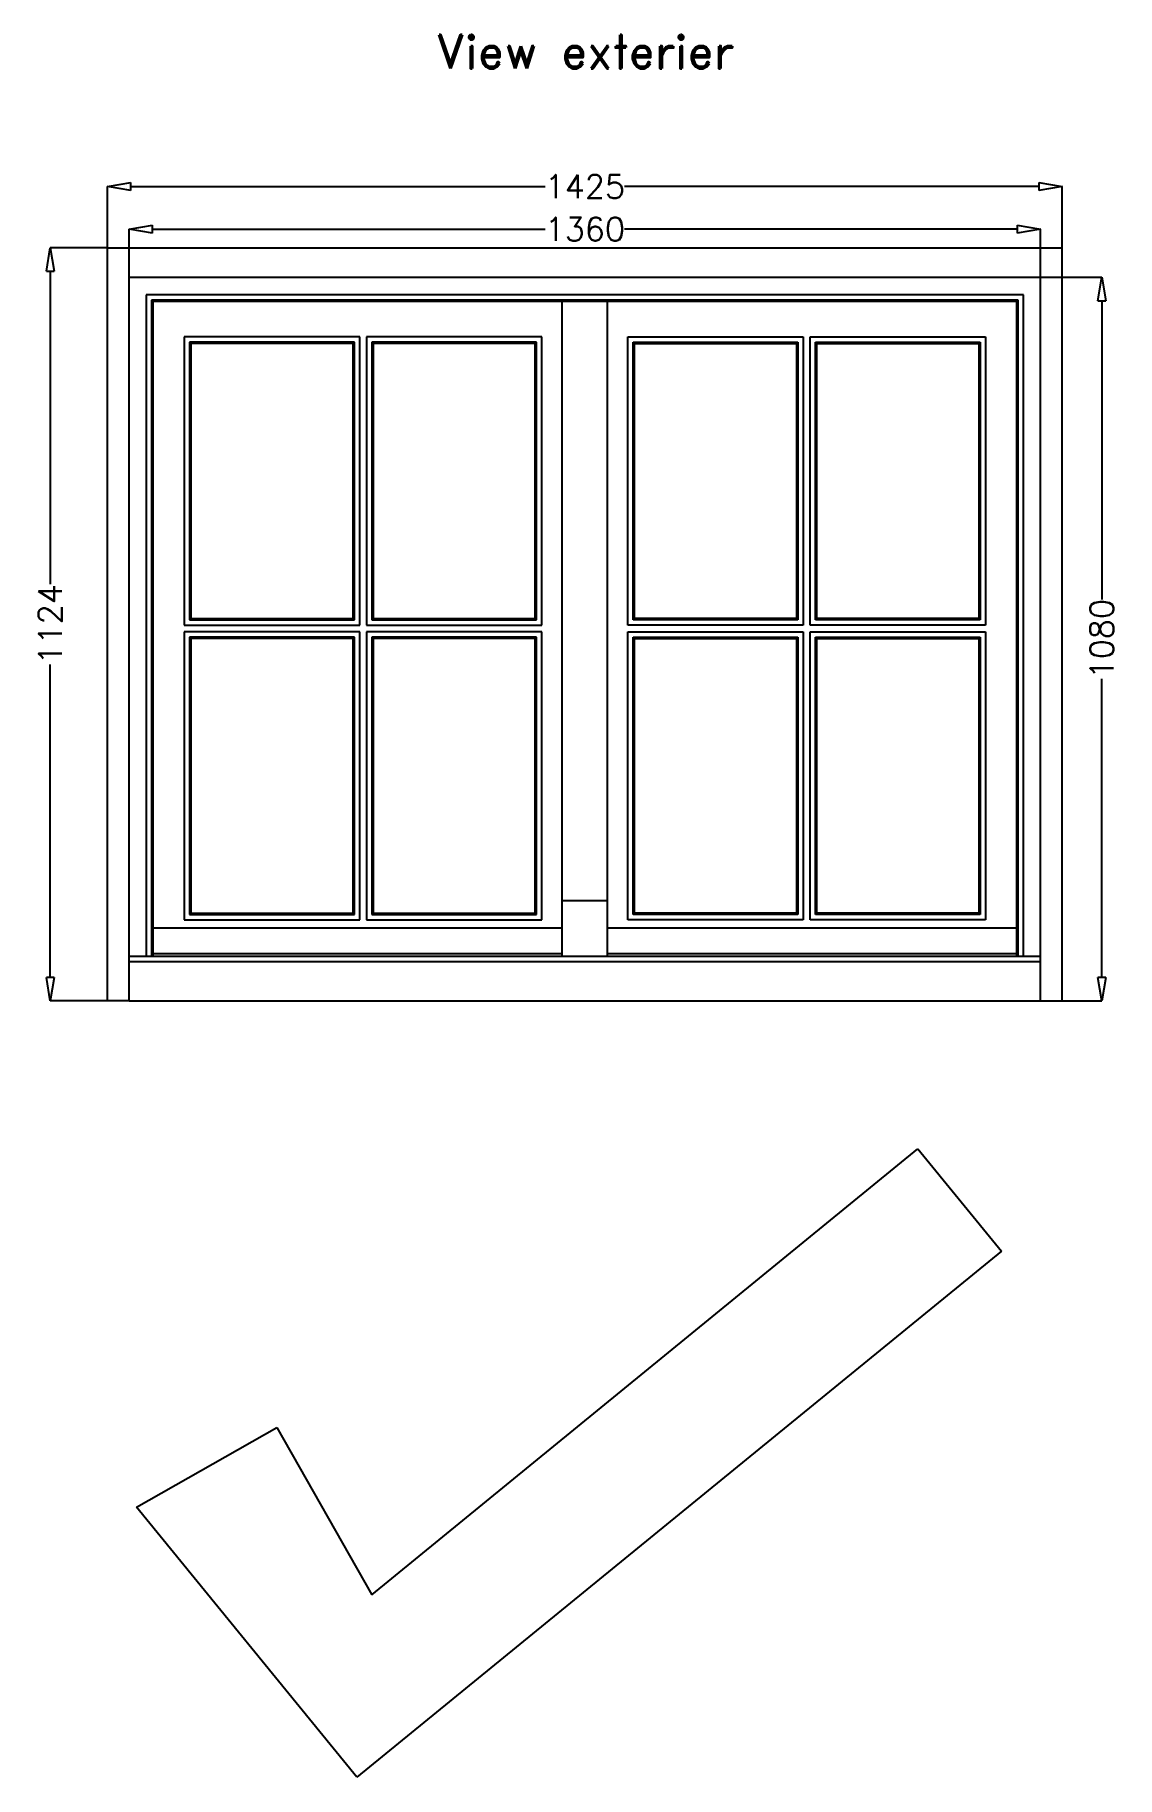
# Model space of a CAD drawing. Header units: millimetres. Extents: x 2806 to 10642, y -276 to 6064.
# Drawn here: x 3235 to 4851, y -276 to 2324 of the extents above; entities that cross this region are included whole.
import ezdxf
from ezdxf.enums import TextEntityAlignment as Align

# ---------------------------------------------------------------- set-up
doc = ezdxf.new("R2010")
doc.units = ezdxf.units.MM
doc.layers.get('0').update_dxf_attribs({"color": 250})
for name, color, linetype in [('dim', 7, 'Continuous'), ('txt', 189, 'Continuous'), ('wall', 5, 'Continuous')]:
    doc.layers.add(name, color=color, linetype=linetype)
doc.styles.add('ROMAND', font='romand.shx')
doc.styles.add('romans', font='romans.shx')
doc.dimstyles.new('ECH1-1 objet', dxfattribs={"dimtxt": 35, "dimasz": 35, "dimexe": 0.18, "dimexo": 0, "dimgap": 0.09, "dimtad": 0, "dimdec": 8, "dimdsep": 46, "dimtxsty": 'romans', "dimblk1": 'CLOSEDBLANK', "dimblk2": 'CLOSEDBLANK', "dimsah": 1, "dimcen": 1, "dimclrd": 9, "dimclre": 9, "dimclrt": 6, "dimadec": 0, "dimazin": 0, "dimtfac": 1, "dimtdec": 8, "dimtofl": 0, "dimtmove": 0, "dimatfit": 3, "dimldrblk": 'CLOSEDBLANK', "dimfxl": 1, "dimtolj": 1, "dimtzin": 0, "dimarcsym": 0})

msp = doc.modelspace()

# ---------------------------------------------------------------- texts
at = {"layer": 'txt', "style": 'ROMAND'}
msp.add_text('View exterier', height=50, dxfattribs=at).set_placement((4056.28495735, 2274.06973329), align=Align.CENTER)

# ---------------------------------------------------------------- blocks, each defined once
blk = doc.blocks.new('_ClosedBlank')
at = {"color": 0, "linetype": 'ByBlock', "lineweight": -2}
for p, q in [((-1, 0.167), (0, 0)), ((-1, 0.167), (-1, -0.167)), ((0, 0), (-1, -0.167))]:
    blk.add_line(p, q, dxfattribs=at)
blk = doc.blocks.new('*D31')
at = {"layer": 'Defpoints', "color": 0, "transparency": 16777216}
for p in [(4768.8, 2097.8), (3343.8, 2006.3), (4768.8, 2006.3)]:
    blk.add_point(p, dxfattribs=at)
at = {"layer": 'dim', "color": 9, "lineweight": -2, "transparency": 16777216}
for p, q in [((3343.8, 2006.3), (3343.8, 2098)), ((3378.8, 2097.8), (3997, 2097.8)), ((4733.8, 2097.8), (4115.5, 2097.8)), ((4768.8, 2006.3), (4768.8, 2098))]:
    blk.add_line(p, q, dxfattribs=at)
at = {"layer": 'dim', "color": 9, "lineweight": -2, "transparency": 16777216, "xscale": 35, "yscale": 35, "zscale": 35, "rotation": 180}
blk.add_blockref('_ClosedBlank', (3343.8, 2097.8), dxfattribs=at)
at = {"layer": 'dim', "color": 9, "lineweight": -2, "transparency": 16777216, "xscale": 35, "yscale": 35, "zscale": 35}
blk.add_blockref('_ClosedBlank', (4768.8, 2097.8), dxfattribs=at)
at = {"layer": 'dim', "color": 6, "transparency": 16777216, "insert": (4056.3, 2097.8), "char_height": 35, "attachment_point": 5, "style": 'romans'}
blk.add_mtext('\\A1;1425', dxfattribs=at)
blk = doc.blocks.new('*D32')
at = {"layer": 'Defpoints', "color": 0, "transparency": 16777216}
for p in [(3343.8, 2006.3), (3258.5, 882.3), (3343.8, 882.3)]:
    blk.add_point(p, dxfattribs=at)
at = {"layer": 'dim', "color": 9, "lineweight": -2, "transparency": 16777216}
for p, q in [((3343.8, 2006.3), (3258.3, 2006.3)), ((3258.5, 1971.3), (3258.5, 1504.4)), ((3258.5, 917.3), (3258.5, 1384.2)), ((3343.8, 882.3), (3258.3, 882.3))]:
    blk.add_line(p, q, dxfattribs=at)
at = {"layer": 'dim', "color": 9, "lineweight": -2, "transparency": 16777216, "xscale": 35, "yscale": 35, "zscale": 35}
for p, rotation in [((3258.5, 2006.3), 90), ((3258.5, 882.3), 270)]:
    blk.add_blockref('_ClosedBlank', p, dxfattribs=dict(at, rotation=rotation))
at = {"layer": 'dim', "color": 6, "transparency": 16777216, "insert": (3258.5, 1444.3), "char_height": 35, "attachment_point": 5, "rotation": 90, "style": 'romans'}
blk.add_mtext('\\A1;1124', dxfattribs=at)
blk = doc.blocks.new('*D33')
at = {"layer": 'Defpoints', "color": 0, "transparency": 16777216}
for p in [(4736.3, 1962.3), (4827.7, 1962.3), (4736.3, 882.3)]:
    blk.add_point(p, dxfattribs=at)
at = {"layer": 'dim', "color": 9, "lineweight": -2, "transparency": 16777216}
for p, q in [((4736.3, 1962.3), (4827.8, 1962.3)), ((4827.7, 1927.3), (4827.7, 1481.6)), ((4827.7, 917.3), (4827.7, 1363)), ((4736.3, 882.3), (4827.8, 882.3))]:
    blk.add_line(p, q, dxfattribs=at)
at = {"layer": 'dim', "color": 9, "lineweight": -2, "transparency": 16777216, "xscale": 35, "yscale": 35, "zscale": 35}
for p, rotation in [((4827.7, 1962.3), 90), ((4827.7, 882.3), 270)]:
    blk.add_blockref('_ClosedBlank', p, dxfattribs=dict(at, rotation=rotation))
at = {"layer": 'dim', "color": 6, "transparency": 16777216, "insert": (4827.7, 1422.3), "char_height": 35, "attachment_point": 5, "rotation": 90, "style": 'romans'}
blk.add_mtext('\\A1;1080', dxfattribs=at)
blk = doc.blocks.new('*D34')
at = {"layer": 'Defpoints', "color": 0, "transparency": 16777216}
for p in [(3376.3, 2034), (3376.3, 1962.3), (4736.3, 1962.3)]:
    blk.add_point(p, dxfattribs=at)
at = {"layer": 'dim', "color": 9, "lineweight": -2, "transparency": 16777216}
for p, q in [((3376.3, 1962.3), (3376.3, 2034.1)), ((3411.3, 2034), (3997, 2034)), ((4701.3, 2034), (4115.5, 2034)), ((4736.3, 1962.3), (4736.3, 2034.1))]:
    blk.add_line(p, q, dxfattribs=at)
at = {"layer": 'dim', "color": 9, "lineweight": -2, "transparency": 16777216, "xscale": 35, "yscale": 35, "zscale": 35, "rotation": 180}
blk.add_blockref('_ClosedBlank', (3376.3, 2034), dxfattribs=at)
at = {"layer": 'dim', "color": 9, "lineweight": -2, "transparency": 16777216, "xscale": 35, "yscale": 35, "zscale": 35}
blk.add_blockref('_ClosedBlank', (4736.3, 2034), dxfattribs=at)
at = {"layer": 'dim', "color": 6, "transparency": 16777216, "insert": (4056.3, 2034), "char_height": 35, "attachment_point": 5, "style": 'romans'}
blk.add_mtext('\\A1;1360', dxfattribs=at)

# ---------------------------------------------------------------- dimensions: what is measured, and where the dimension line sits
at = {"layer": 'dim'}
for base, p1, p2, picture, middle in [((4768.78495735, 2097.7885536927), (3343.78495735, 2006.2948769559), (4768.78495735, 2006.2948769559), '*D31', (4056.28495735, 2097.7885536927)), ((3376.28495735, 2033.9630068118), (4736.28495735, 1962.2948769558), (3376.28495735, 1962.2948769558), '*D34', (4056.28495735, 2033.9630068118))]:
    dim = msp.add_linear_dim(base=base, p1=p1, p2=p2, dimstyle='ECH1-1 objet', dxfattribs=at)
    dim.commit()
    dim.dimension.update_dxf_attribs({"geometry": picture, "text_midpoint": middle})
for base, p1, p2, picture, middle in [((3258.4649257103, 882.2948769559), (3343.78495735, 2006.2948769559), (3343.78495735, 882.2948769559), '*D32', (3258.4649257103, 1444.2948769559)), ((4827.6588912639, 1962.2948769558), (4736.28495735, 882.2948769559), (4736.28495735, 1962.2948769558), '*D33', (4827.6588912639, 1422.2948769559))]:
    dim = msp.add_linear_dim(base=base, p1=p1, p2=p2, angle=90, dimstyle='ECH1-1 objet', dxfattribs=at)
    dim.commit()
    dim.dimension.update_dxf_attribs({"geometry": picture, "text_midpoint": middle})

# ---------------------------------------------------------------- linework, layer by layer
for p, q in [((3343.78495735, 882.29487696), (3343.78495735, 2006.29487696)), ((3343.78495735, 2006.29487696), (4768.78495735, 2006.29487696)), ((4768.78495735, 882.29487696), (4768.78495735, 2006.29487696)), ((4710.78495735, 1936.29487696), (3401.78495735, 1936.29487696)), ((3401.78495735, 1936.29487696), (3401.78495735, 949.29487696)), ((4702.78495735, 1928.29487696), (3409.78495735, 1928.29487696)), ((3409.78495735, 1928.29487696), (3409.78495735, 949.29487696)), ((4700.78495735, 1926.29487696), (3411.78495735, 1926.29487696)), ((3411.78495735, 1926.29487696), (3411.78495735, 949.29487696)), ((4022.28495735, 949.29487696), (4022.28495735, 1926.29487696)), ((4090.28495735, 949.29487696), (4090.28495735, 1926.29487696)), ((4700.78495735, 949.29487696), (4700.78495735, 1926.29487696)), ((4702.78495735, 949.29487696), (4702.78495735, 1928.29487696)), ((4710.78495735, 949.29487696), (4710.78495735, 1936.29487696)), ((3720.28495735, 1873.29487696), (3458.28495735, 1873.29487696)), ((3458.28495735, 1873.29487696), (3458.28495735, 1443.29487696)), ((3720.28495735, 1443.29487696), (3720.28495735, 1873.29487696)), ((3992.28495735, 1873.29487696), (3730.28495735, 1873.29487696)), ((3730.28495735, 1873.29487696), (3730.28495735, 1443.29487696)), ((3992.28495735, 1443.29487696), (3992.28495735, 1873.29487696)), ((4120.28495735, 1443.29487696), (4120.28495735, 1873.29487696)), ((4120.28495735, 1873.29487696), (4382.28495735, 1873.29487696)), ((4382.28495735, 1873.29487696), (4382.28495735, 1443.29487696)), ((4392.28495735, 1443.29487696), (4392.28495735, 1873.29487696)), ((4392.28495735, 1873.29487696), (4654.28495735, 1873.29487696)), ((4654.28495735, 1873.29487696), (4654.28495735, 1443.29487696)), ((3712.28495735, 1865.29487696), (3466.28495735, 1865.29487696)), ((3466.28495735, 1865.29487696), (3466.28495735, 1451.29487696)), ((3710.28495735, 1863.29487696), (3468.28495735, 1863.29487696)), ((3468.28495735, 1863.29487696), (3468.28495735, 1453.29487696)), ((3710.28495735, 1453.29487696), (3710.28495735, 1863.29487696)), ((3712.28495735, 1451.29487696), (3712.28495735, 1865.29487696)), ((3984.28495735, 1865.29487696), (3738.28495735, 1865.29487696)), ((3738.28495735, 1865.29487696), (3738.28495735, 1451.29487696)), ((3982.28495735, 1863.29487696), (3740.28495735, 1863.29487696)), ((3740.28495735, 1863.29487696), (3740.28495735, 1453.29487696)), ((3982.28495735, 1453.29487696), (3982.28495735, 1863.29487696)), ((3984.28495735, 1451.29487696), (3984.28495735, 1865.29487696)), ((4128.28495735, 1451.29487696), (4128.28495735, 1865.29487696)), ((4128.28495735, 1865.29487696), (4374.28495735, 1865.29487696)), ((4130.28495735, 1453.29487696), (4130.28495735, 1863.29487696)), ((4130.28495735, 1863.29487696), (4372.28495735, 1863.29487696)), ((4372.28495735, 1863.29487696), (4372.28495735, 1453.29487696)), ((4374.28495735, 1865.29487696), (4374.28495735, 1451.29487696)), ((4400.28495735, 1451.29487696), (4400.28495735, 1865.29487696)), ((4400.28495735, 1865.29487696), (4646.28495735, 1865.29487696)), ((4402.28495735, 1453.29487696), (4402.28495735, 1863.29487696)), ((4402.28495735, 1863.29487696), (4644.28495735, 1863.29487696)), ((4644.28495735, 1863.29487696), (4644.28495735, 1453.29487696)), ((4646.28495735, 1865.29487696), (4646.28495735, 1451.29487696)), ((3458.28495735, 1443.29487696), (3720.28495735, 1443.29487696)), ((3720.28495735, 1433.29487696), (3458.28495735, 1433.29487696)), ((3458.28495735, 1433.29487696), (3458.28495735, 1003.29487696)), ((3466.28495735, 1451.29487696), (3712.28495735, 1451.29487696)), ((3468.28495735, 1453.29487696), (3710.28495735, 1453.29487696)), ((3720.28495735, 1003.29487696), (3720.28495735, 1433.29487696)), ((3730.28495735, 1443.29487696), (3992.28495735, 1443.29487696)), ((3992.28495735, 1433.29487696), (3730.28495735, 1433.29487696)), ((3730.28495735, 1433.29487696), (3730.28495735, 1003.29487696)), ((3738.28495735, 1451.29487696), (3984.28495735, 1451.29487696)), ((3740.28495735, 1453.29487696), (3982.28495735, 1453.29487696)), ((3992.28495735, 1003.29487696), (3992.28495735, 1433.29487696)), ((4382.28495735, 1443.29487696), (4120.28495735, 1443.29487696)), ((4120.28495735, 1003.29487696), (4120.28495735, 1433.29487696)), ((4120.28495735, 1433.29487696), (4382.28495735, 1433.29487696)), ((4374.28495735, 1451.29487696), (4128.28495735, 1451.29487696)), ((4372.28495735, 1453.29487696), (4130.28495735, 1453.29487696)), ((4382.28495735, 1433.29487696), (4382.28495735, 1003.29487696)), ((4654.28495735, 1443.29487696), (4392.28495735, 1443.29487696)), ((4392.28495735, 1003.29487696), (4392.28495735, 1433.29487696)), ((4392.28495735, 1433.29487696), (4654.28495735, 1433.29487696)), ((4646.28495735, 1451.29487696), (4400.28495735, 1451.29487696)), ((4644.28495735, 1453.29487696), (4402.28495735, 1453.29487696)), ((4654.28495735, 1433.29487696), (4654.28495735, 1003.29487696)), ((3712.28495735, 1425.29487696), (3466.28495735, 1425.29487696)), ((3466.28495735, 1425.29487696), (3466.28495735, 1011.29487696)), ((3710.28495735, 1423.29487696), (3468.28495735, 1423.29487696)), ((3468.28495735, 1423.29487696), (3468.28495735, 1013.29487696)), ((3710.28495735, 1013.29487696), (3710.28495735, 1423.29487696)), ((3712.28495735, 1011.29487696), (3712.28495735, 1425.29487696)), ((3984.28495735, 1425.29487696), (3738.28495735, 1425.29487696)), ((3738.28495735, 1425.29487696), (3738.28495735, 1011.29487696)), ((3982.28495735, 1423.29487696), (3740.28495735, 1423.29487696)), ((3740.28495735, 1423.29487696), (3740.28495735, 1013.29487696)), ((3982.28495735, 1013.29487696), (3982.28495735, 1423.29487696)), ((3984.28495735, 1011.29487696), (3984.28495735, 1425.29487696)), ((4128.28495735, 1011.29487696), (4128.28495735, 1425.29487696)), ((4128.28495735, 1425.29487696), (4374.28495735, 1425.29487696)), ((4130.28495735, 1013.29487696), (4130.28495735, 1423.29487696)), ((4130.28495735, 1423.29487696), (4372.28495735, 1423.29487696)), ((4372.28495735, 1423.29487696), (4372.28495735, 1013.29487696)), ((4374.28495735, 1425.29487696), (4374.28495735, 1011.29487696)), ((4400.28495735, 1011.29487696), (4400.28495735, 1425.29487696)), ((4400.28495735, 1425.29487696), (4646.28495735, 1425.29487696)), ((4402.28495735, 1013.29487696), (4402.28495735, 1423.29487696)), ((4402.28495735, 1423.29487696), (4644.28495735, 1423.29487696)), ((4644.28495735, 1423.29487696), (4644.28495735, 1013.29487696)), ((4646.28495735, 1425.29487696), (4646.28495735, 1011.29487696)), ((4022.28495735, 1032.29487696), (4090.28495735, 1032.29487696)), ((3411.78495735, 991.28543449), (4022.28495735, 991.28543449)), ((3458.28495735, 1003.29487696), (3720.28495735, 1003.29487696)), ((3466.28495735, 1011.29487696), (3712.28495735, 1011.29487696)), ((3468.28495735, 1013.29487696), (3710.28495735, 1013.29487696)), ((3730.28495735, 1003.29487696), (3992.28495735, 1003.29487696)), ((3738.28495735, 1011.29487696), (3984.28495735, 1011.29487696)), ((3740.28495735, 1013.29487696), (3982.28495735, 1013.29487696)), ((4090.28495735, 991.28543449), (4700.78495735, 991.28543449)), ((4382.28495735, 1003.29487696), (4120.28495735, 1003.29487696)), ((4374.28495735, 1011.29487696), (4128.28495735, 1011.29487696)), ((4372.28495735, 1013.29487696), (4130.28495735, 1013.29487696)), ((4654.28495735, 1003.29487696), (4392.28495735, 1003.29487696)), ((4646.28495735, 1011.29487696), (4400.28495735, 1011.29487696)), ((4644.28495735, 1013.29487696), (4402.28495735, 1013.29487696)), ((3376.28495735, 949.29487696), (4736.28495735, 949.29487696)), ((3376.28495735, 941.28316805), (4736.28495735, 941.28316805)), ((3411.78495735, 953.29487696), (4022.28495735, 953.29487696)), ((4090.28495735, 953.29487696), (4700.78495735, 953.29487696)), ((3376.28495735, 882.29487696), (3343.78495735, 882.29487696)), ((4736.28495735, 882.29487696), (4768.78495735, 882.29487696))]:
    msp.add_line(p, q)
at = {"color": 0}
for p, q in [((3738.19233749, -3.70876518), (4553.36240568, 661.6536233)), ((4553.36240568, 661.6536233), (4677.90572524, 509.06912491)), ((4677.90572524, 509.06912491), (3716.12440006, -275.9610727)), ((3387.41930915, 126.7526304), (3596.44194791, 245.59823312)), ((3596.44194791, 245.59823312), (3738.19233749, -3.70876518)), ((3716.12440006, -275.9610727), (3387.41930915, 126.7526304))]:
    msp.add_line(p, q, dxfattribs=at)
at = {"layer": 'wall'}
for p, q in [((3376.28495735, 1962.29487696), (4736.28495735, 1962.29487696)), ((3376.28495735, 882.29487696), (3376.28495735, 1962.29487696)), ((4736.28495735, 882.29487696), (4736.28495735, 1962.29487696)), ((3376.28495735, 882.29487696), (4736.28495735, 882.29487696))]:
    msp.add_line(p, q, dxfattribs=at)

msp.set_redraw_order([(e.dxf.handle, doc.entitydb.next_handle()) for e in msp.query("TEXT MTEXT ATTDEF DIMENSION ARC_DIMENSION")])  # texts and dimensions are drawn at this point

doc.saveas('drawing.dxf')
